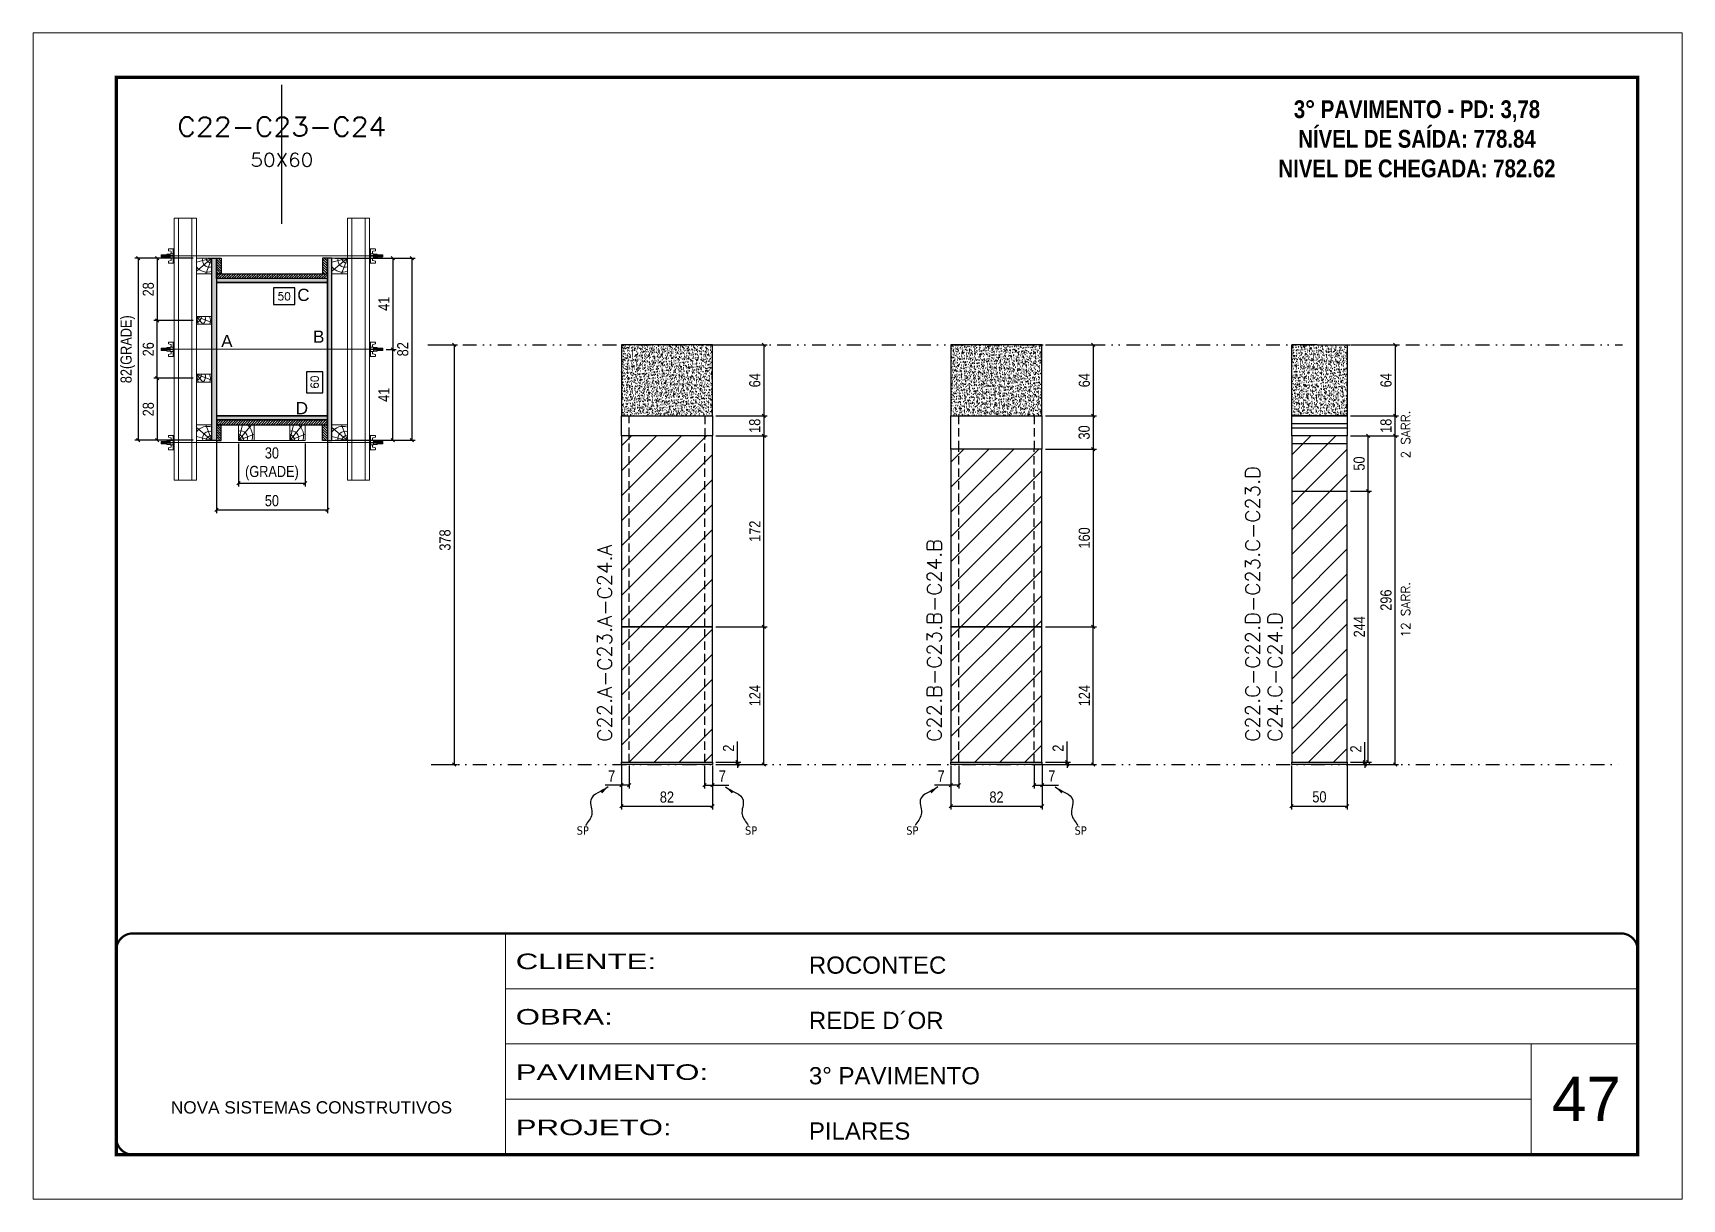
# Model space of a CAD drawing. Extents: x 2949 to 9203, y -16089 to 12527.
# Drawn here: x 6133 to 7618, y -1158 to -108 of the extents above; entities that cross this region are included whole.
import ezdxf
from ezdxf.enums import TextEntityAlignment as Align

# ---------------------------------------------------------------- set-up
doc = ezdxf.new("R2010")
doc.units = 0
for name, pattern in [('CONTINUO', [0]), ('DASHED', [0.75, 0.5, -0.25]), ('DIVIDE2', [0.625, 0.25, -0.125, 0, -0.125, 0, -0.125]), ('HIDDEN', [0.375, 0.25, -0.125])]:
    doc.linetypes.add(name, pattern=pattern)
for name, color, linetype, lineweight in [('CARIMBO', 255, 'Continuous', 9), ('Folhas', 255, 'Continuous', 9), ('Hachura', 251, 'Continuous', 9), ('Madeira', 126, 'Continuous', 18), ('Perfil Metálico', 224, 'Continuous', 18), ('SARRAFO DE PRESSAO', 251, 'DASHED', 9), ('Texto Seção', 7, 'Continuous', 15)]:
    doc.layers.add(name, color=color, linetype=linetype, lineweight=lineweight)
for name, color, linetype in [('CHAPA', 1, 'Continuous'), ('COTA', 241, 'Continuous'), ('cotas', 4, 'Continuous'), ('MEIO_PONT', 93, 'Continuous'), ('NOMENCLATURA', 7, 'Continuous'), ('Nível', 160, 'Continuous'), ('Painéis', 200, 'Continuous'), ('SARR_2.2x7', 40, 'Continuous'), ('SARRAFO', 251, 'Continuous'), ('Sarrafo de Pressão', 42, 'HIDDEN'), ('texto', 7, 'Continuous'), ('Texto de Titulo', 7, 'Continuous'), ('Texto Qtd Sarr', 242, 'Continuous'), ('TEXTO_GERAL', 7, 'Continuous')]:
    doc.layers.add(name, color=color, linetype=linetype)
doc.styles.add('ARIAL', font='arial.ttf')
doc.styles.add('COTA TECNICA', font='techl___.ttf', dxfattribs={"height": 10})
doc.styles.add('COTA TECNICA 2X', font='techl___.ttf', dxfattribs={"height": 10})
doc.styles.add('COTA TECNICA-50', font='techl___.ttf', dxfattribs={"height": 10})
doc.styles.add('REGUA-120', font='ROMANS.shx', dxfattribs={"height": 15})
doc.styles.add('ROMANC', font='techb___.ttf', dxfattribs={"height": 2.5})
doc.styles.add('ROMANS', font='romans.shx')
doc.styles.get("Standard").update_dxf_attribs({"font": 'arial.ttf'})
doc.styles.add('Tecnologia', font='')
doc.styles.get('Tecnologia').set_extended_font_data('Forgotten Futurist')
doc.dimstyles.new('COTA PAINEL-50', dxfattribs={"dimtxt": 10, "dimasz": 3, "dimexe": 3, "dimexo": 3, "dimgap": 3, "dimtad": 1, "dimdec": 1, "dimzin": 12, "dimdsep": 46, "dimtxsty": 'COTA TECNICA-50', "dimblk1": 'OBLIQUE', "dimblk2": 'OBLIQUE', "dimsah": 1, "dimcen": 0.9, "dimclrd": 4, "dimclre": 4, "dimclrt": 240, "dimadec": 1, "dimazin": 3, "dimtfac": 1, "dimtdec": 1, "dimtmove": 0, "dimatfit": 3, "dimfxl": 1, "dimtolj": 1, "dimtzin": 12, "dimarcsym": 0})
doc.dimstyles.new('PAINEL', dxfattribs={"dimtxt": 10, "dimasz": 3, "dimexe": 3, "dimexo": 3, "dimgap": 3, "dimtad": 1, "dimdec": 1, "dimzin": 12, "dimdsep": 46, "dimtxsty": 'COTA TECNICA', "dimblk1": 'OBLIQUE', "dimblk2": 'OBLIQUE', "dimsah": 1, "dimcen": 0.9, "dimclrd": 4, "dimclre": 4, "dimclrt": 240, "dimadec": 1, "dimazin": 3, "dimtfac": 1, "dimtdec": 1, "dimtmove": 0, "dimatfit": 3, "dimfxl": 1, "dimtolj": 1, "dimtzin": 12, "dimarcsym": 0})
doc.dimstyles.new('SECAO PILAR', dxfattribs={"dimtxt": 10, "dimasz": 3, "dimexe": 3, "dimexo": 3, "dimgap": 3, "dimtad": 1, "dimdec": 1, "dimlfac": 0.5, "dimzin": 12, "dimdsep": 46, "dimtxsty": 'COTA TECNICA 2X', "dimblk1": 'OBLIQUE', "dimblk2": 'OBLIQUE', "dimsah": 1, "dimcen": 0.9, "dimclrd": 256, "dimclre": 256, "dimclrt": 256, "dimadec": 1, "dimazin": 3, "dimtfac": 1, "dimtdec": 1, "dimtmove": 0, "dimatfit": 3, "dimfxl": 1, "dimtolj": 1, "dimtzin": 12, "dimarcsym": 0})
doc.dimstyles.new('SECÇÃO 2', dxfattribs={"dimtxt": 7, "dimasz": 6, "dimexe": 0.18, "dimexo": 2, "dimgap": -4, "dimtad": 3, "dimdec": 1, "dimlfac": 0.5, "dimzin": 12, "dimdsep": 46, "dimtxsty": 'ROMANS', "dimblk": 'ARCHTICK', "dimcen": 0.09, "dimse1": 1, "dimse2": 1, "dimsd1": 1, "dimsd2": 1, "dimclrd": 180, "dimclre": 5, "dimclrt": 1, "dimadec": 0, "dimazin": 3, "dimtfac": 1, "dimtdec": 1, "dimtofl": 0, "dimtmove": 0, "dimatfit": 3, "dimldrblk": 'ARCHTICK', "dimfxl": 1, "dimtolj": 1, "dimtzin": 0, "dimarcsym": 0})
doc.dimstyles.get("Standard").update_dxf_attribs({"dimtxt": 0.18, "dimasz": 0.18, "dimexe": 0.18, "dimexo": 0.0625, "dimgap": 0.09, "dimtad": 0, "dimtih": 1, "dimtoh": 1, "dimdec": 4, "dimzin": 0, "dimdsep": 46, "dimtxsty": 'Standard', "dimcen": 0.09, "dimadec": 0, "dimazin": 0, "dimtfac": 1, "dimtdec": 4, "dimtofl": 0, "dimtmove": 0, "dimatfit": 3, "dimfxl": 1, "dimtolj": 1, "dimtzin": 0, "dimarcsym": 0})
pattern_1 = [(45, (3111.566, 3445.725), (-11.22532, 11.22532), [])]
pattern_2 = [(45, (3049.73, 3445.725), (-11.22532, 11.22532), [])]
pattern_3 = [(45, (3175.934, 3445.725), (-11.22532, 11.22532), [])]

msp = doc.modelspace()

# ---------------------------------------------------------------- texts
at = {"layer": 'CARIMBO', "style": 'ARIAL'}
msp.add_text('47', height=40, dxfattribs=at).set_placement((7500.39, -1087.45))
at = {"layer": 'NOMENCLATURA', "color": 2, "insert": (7378.86, -141.53), "char_height": 16, "attachment_point": 2, "style": 'ROMANC'}
msp.add_mtext_dynamic_manual_height_columns('\\P3° PAVIMENTO - PD: 3,78\\PNÍVEL DE SAÍDA: 778.84\\PNIVEL DE CHEGADA: 782.62', width=300.2766, gutter_width=1, heights=[0], dxfattribs=at)
at = {"layer": 'texto', "color": 0, "char_height": 7.5, "attachment_point": 5}
for insert in [(6627.64, -825.8), (6779.2, -825.8), (6924.4, -825.8), (7075.96, -825.8)]:
    msp.add_mtext('{\\fTahoma|b0|i0|c0|p34;\\C4;SP}', dxfattribs=dict(at, insert=insert))
at = {"layer": 'Texto Seção', "linetype": 'Continuous', "style": 'ROMANS'}
for s, p in [('2 SARR.', (7372.62, -490.73)), ('12 SARR.', (7372.62, -651.96))]:
    msp.add_text(s, height=8, rotation=90, dxfattribs=at).set_placement(p)
at = {"layer": 'Texto Seção', "char_height": 13, "width": 285.3299, "attachment_point": 7, "rotation": 90, "style": 'REGUA-120'}
for s, insert in [('C22.C-C22.D-C23.C-C23.D', (7237.49, -745.84)), ('C22.A-C23.A-C24.A', (6653.87, -745.84)), ('C22.B-C23.B-C24.B', (6950.63, -745.84)), ('C24.C-C24.D', (7257.49, -745.84))]:
    msp.add_mtext(s, dxfattribs=dict(at, insert=insert))
at = {"layer": 'TEXTO_GERAL', "style": 'ARIAL'}
for s, p in [('C', (6376.1, -343.42)), ('A', (6307.15, -384.97)), ('B', (6389.86, -381.05)), ('D', (6374.7, -445.41))]:
    msp.add_text(s, height=11, dxfattribs=at).set_placement(p, align=Align.MIDDLE_CENTER)

# ---------------------------------------------------------------- blocks, each defined once
blk = doc.blocks.new('9999999999')
at = {"color": 30, "linetype": 'CONTINUO'}
for p, q in [((98564.6, 34230.2), (98564.6, 34429.4)), ((98564.6, 34379.6), (99584, 34379.6)), ((98564.6, 34329.8), (99488, 34329.8)), ((99584, 34329.8), (99488, 34329.8)), ((99488, 34329.8), (99488, 34230.2)), ((98564.6, 34280), (99488, 34280))]:
    blk.add_line(p, q, dxfattribs=at)
at = {"color": 30, "linetype": 'CONTINUO', "const_width": 2}
blk.add_lwpolyline([(99584, 34230.2), (99584, 34414.4, 0.414214), (99569, 34429.4), (98229, 34429.4, 0.414214), (98214, 34414.4), (98214, 34245.2, 0.414214), (98229, 34230.2), (99584, 34230.2)], format="xyb", dxfattribs=at)
at = {"layer": 'Folhas'}
blk.add_lwpolyline([(98139, 34190.2), (99624, 34190.2), (99624, 35240.2), (98139, 35240.2)], close=True, dxfattribs=at)
at = {"layer": 'Folhas', "color": 30, "const_width": 3}
blk.add_lwpolyline([(98214, 34230.2), (99584, 34230.2), (99584, 35200.2), (98214, 35200.2)], close=True, dxfattribs=at)
at = {"color": 7, "linetype": 'Continuous', "ltscale": 5, "style": 'ARIAL'}
for s, height, p in [('ROCONTEC', 15.48, (98837.7, 34393.1)), ('REDE D´OR', 15.48, (98837.7, 34343.3)), ('3° PAVIMENTO', 15.483, (98837.7, 34293.5)), ('NOVA SISTEMAS CONSTRUTIVOS', 11.059, (98263.2, 34267.2)), ('PILARES', 15.48, (98837.7, 34243.7))]:
    blk.add_text(s, height=height, dxfattribs=at).set_placement(p)
at = {"layer": 'Folhas', "color": 7, "style": 'Tecnologia', "width": 1.5}
for s, p in [('CLIENTE:', (98573.7, 34397.2)), ('OBRA:', (98573.7, 34347.3)), ('PAVIMENTO:', (98573.7, 34297.5)), ('PROJETO:', (98573.7, 34247.7))]:
    blk.add_text(s, height=14, dxfattribs=at).set_placement(p)
blk = doc.blocks.new('*D2801')
at = {"layer": 'COTA', "color": 180, "lineweight": -2, "transparency": 16777216}
for p, q in [((6393.7, -412.6), (6378.7, -412.6)), ((6378.7, -412.6), (6378.7, -431.6)), ((6393.7, -431.6), (6393.7, -412.6)), ((6378.7, -431.6), (6393.7, -431.6))]:
    blk.add_line(p, q, dxfattribs=at)
at = {"layer": 'Defpoints', "color": 0, "transparency": 16777216}
for p in [(6297.7, -332.4), (6297.7, -452.4), (6397.7, -452.4)]:
    blk.add_point(p, dxfattribs=at)
at = {"layer": 'COTA', "color": 1, "transparency": 16777216, "insert": (6386.2, -422.1), "char_height": 7, "attachment_point": 5, "rotation": 90, "style": 'ROMANS'}
blk.add_mtext('\\A1;60', dxfattribs=at)
blk = doc.blocks.new('_ArchTick')
at = {"color": 0, "linetype": 'ByBlock', "const_width": 0.15}
blk.add_lwpolyline([(-0.5, -0.5), (0.5, 0.5)], dxfattribs=at)
blk = doc.blocks.new('_Oblique')
at = {"color": 0, "linetype": 'ByBlock', "lineweight": -2}
blk.add_line((-0.5, -0.5), (0.5, 0.5), dxfattribs=at)
blk = doc.blocks.new('*D2802')
at = {"layer": 'COTA', "lineweight": -2, "transparency": 16777216}
for p, q in [((6404.7, -310.4), (6476.7, -310.4)), ((6473.7, -310.4), (6473.7, -474.4)), ((6404.7, -474.4), (6476.7, -474.4))]:
    blk.add_line(p, q, dxfattribs=at)
at = {"layer": 'Defpoints', "color": 0, "transparency": 16777216}
for p in [(6401.7, -310.4), (6401.7, -474.4), (6473.7, -474.4)]:
    blk.add_point(p, dxfattribs=at)
at = {"layer": 'COTA', "lineweight": -2, "transparency": 16777216, "xscale": 3, "yscale": 3, "zscale": 3}
for p, rotation in [((6473.7, -310.4), 90), ((6473.7, -474.4), 270)]:
    blk.add_blockref('_Oblique', p, dxfattribs=dict(at, rotation=rotation))
at = {"layer": 'COTA', "transparency": 16777216, "insert": (6465.6, -392.4), "char_height": 10, "attachment_point": 5, "rotation": 90, "style": 'COTA TECNICA 2X'}
blk.add_mtext('\\A1;82', dxfattribs=at)
blk = doc.blocks.new('*D2803')
at = {"layer": 'COTA', "lineweight": -2, "transparency": 16777216}
for p, q in [((6438.7, -310.4), (6459.6, -310.4)), ((6456.6, -310.4), (6456.6, -392.5)), ((6450.5, -392.5), (6459.6, -392.5))]:
    blk.add_line(p, q, dxfattribs=at)
at = {"layer": 'Defpoints', "color": 0, "transparency": 16777216}
for p in [(6435.7, -310.4), (6447.5, -392.5), (6456.6, -392.5)]:
    blk.add_point(p, dxfattribs=at)
at = {"layer": 'COTA', "lineweight": -2, "transparency": 16777216, "xscale": 3, "yscale": 3, "zscale": 3}
for p, rotation in [((6456.6, -310.4), 90), ((6456.6, -392.5), 270)]:
    blk.add_blockref('_Oblique', p, dxfattribs=dict(at, rotation=rotation))
at = {"layer": 'COTA', "transparency": 16777216, "insert": (6448.5, -351.4), "char_height": 10, "attachment_point": 5, "rotation": 90, "style": 'COTA TECNICA 2X'}
blk.add_mtext('\\A1;41', dxfattribs=at)
blk = doc.blocks.new('*D2804')
at = {"layer": 'COTA', "lineweight": -2, "transparency": 16777216}
for p, q in [((6450.5, -392.5), (6459.6, -392.5)), ((6456.6, -474.4), (6456.6, -392.5)), ((6438.7, -474.4), (6459.6, -474.4))]:
    blk.add_line(p, q, dxfattribs=at)
at = {"layer": 'Defpoints', "color": 0, "transparency": 16777216}
for p in [(6447.5, -392.5), (6456.6, -392.5), (6435.7, -474.4)]:
    blk.add_point(p, dxfattribs=at)
at = {"layer": 'COTA', "lineweight": -2, "transparency": 16777216, "xscale": 3, "yscale": 3, "zscale": 3}
for p, rotation in [((6456.6, -392.5), 90), ((6456.6, -474.4), 270)]:
    blk.add_blockref('_Oblique', p, dxfattribs=dict(at, rotation=rotation))
at = {"layer": 'COTA', "transparency": 16777216, "insert": (6448.5, -433.4), "char_height": 10, "attachment_point": 5, "rotation": 90, "style": 'COTA TECNICA 2X'}
blk.add_mtext('\\A1;41', dxfattribs=at)
blk = doc.blocks.new('*D2805')
at = {"layer": 'COTA', "color": 180, "lineweight": -2, "transparency": 16777216}
for p, q in [((6368.3, -337.2), (6349, -337.2)), ((6349, -337.2), (6349, -352.2)), ((6368.3, -352.2), (6368.3, -337.2)), ((6349, -352.2), (6368.3, -352.2))]:
    blk.add_line(p, q, dxfattribs=at)
at = {"layer": 'Defpoints', "color": 0, "transparency": 16777216}
for p in [(6297.7, -332.4), (6397.7, -332.4), (6397.7, -356.2)]:
    blk.add_point(p, dxfattribs=at)
at = {"layer": 'COTA', "color": 1, "transparency": 16777216, "insert": (6358.6, -344.7), "char_height": 7, "attachment_point": 5, "style": 'ROMANS'}
blk.add_mtext('\\A1;50', dxfattribs=at)
blk = doc.blocks.new('titulo1')
at = {"layer": 'Defpoints', "color": 252, "linetype": 'HIDDEN', "ltscale": 2}
blk.add_line((0, 0), (0, 125), dxfattribs=at)
at = {"layer": 'Defpoints', "style": 'ROMANS', "oblique": 15}
blk.add_attdef('FOLHA', text='', height=10, dxfattribs=at).set_placement((0, 15.6), align=Align.MIDDLE_CENTER)
at = {"layer": 'Texto Qtd Sarr', "color": 3, "style": 'ROMANS', "oblique": 15}
for tag, height, p in [('TITULO', 17, (0, 71.4)), ('SEÇÃO', 12, (0, 41.5))]:
    blk.add_attdef(tag, text='', height=height, dxfattribs=at).set_placement(p, align=Align.MIDDLE_CENTER)
blk = doc.blocks.new('PONTALETE')
at = {"layer": 'Madeira'}
for q in [(2.71, 7), (7, 5.76), (7, 1.74)]:
    blk.add_line((0, 0), q, dxfattribs=at)
blk.add_lwpolyline([(0, 0), (7, 0), (7, 7), (0, 7)], close=True, dxfattribs=at)
for centre, radius, start, end in [((2.04, 0.06), 6.23, 37.28179, 109.09128), ((1.09, 0.9), 3.19, 343.60304, 109.98471), ((-0.21, -0.78), 3.09, 14.63219, 86.0383)]:
    blk.add_arc(centre, radius, start, end, dxfattribs=at)
blk = doc.blocks.new('*D2806')
at = {"layer": 'COTA', "lineweight": -2, "transparency": 16777216}
for p, q in [((6276.7, -310.4), (6224.2, -310.4)), ((6227.2, -310.4), (6227.2, -474.4)), ((6276.7, -474.4), (6224.2, -474.4))]:
    blk.add_line(p, q, dxfattribs=at)
at = {"layer": 'Defpoints', "color": 0, "transparency": 16777216}
for p in [(6279.7, -310.4), (6227.2, -474.4), (6279.7, -474.4)]:
    blk.add_point(p, dxfattribs=at)
at = {"layer": 'COTA', "lineweight": -2, "transparency": 16777216, "xscale": 3, "yscale": 3, "zscale": 3}
for p, rotation in [((6227.2, -310.4), 90), ((6227.2, -474.4), 270)]:
    blk.add_blockref('_Oblique', p, dxfattribs=dict(at, rotation=rotation))
at = {"layer": 'COTA', "transparency": 16777216, "insert": (6217.9, -392.4), "char_height": 10, "attachment_point": 5, "rotation": 90, "style": 'COTA TECNICA 2X'}
blk.add_mtext('\\A1;82(GRADE)', dxfattribs=at)
blk = doc.blocks.new('*D2807')
at = {"layer": 'COTA', "lineweight": -2, "transparency": 16777216}
for p, q in [((6276.7, -418.4), (6241.5, -418.4)), ((6244.5, -418.4), (6244.5, -474.4)), ((6276.7, -474.4), (6241.5, -474.4))]:
    blk.add_line(p, q, dxfattribs=at)
at = {"layer": 'Defpoints', "color": 0, "transparency": 16777216}
for p in [(6279.7, -418.4), (6244.5, -474.4), (6279.7, -474.4)]:
    blk.add_point(p, dxfattribs=at)
at = {"layer": 'COTA', "lineweight": -2, "transparency": 16777216, "xscale": 3, "yscale": 3, "zscale": 3}
for p, rotation in [((6244.5, -418.4), 90), ((6244.5, -474.4), 270)]:
    blk.add_blockref('_Oblique', p, dxfattribs=dict(at, rotation=rotation))
at = {"layer": 'COTA', "transparency": 16777216, "insert": (6236.4, -446.4), "char_height": 10, "attachment_point": 5, "rotation": 90, "style": 'COTA TECNICA 2X'}
blk.add_mtext('\\A1;28', dxfattribs=at)
blk = doc.blocks.new('MEIO PONTALETE')
at = {"layer": 'Madeira'}
for q in [(2.71, 7), (3.5, 2.88), (3.5, 0.87)]:
    blk.add_line((0, 0), q, dxfattribs=at)
blk.add_lwpolyline([(0, 0), (3.5, 0), (3.5, 7), (0, 7)], close=True, dxfattribs=at)
for centre, radius, start, end in [((2.04, 0.06), 6.23, 76.44987, 109.09128), ((1.09, 0.9), 3.19, 40.90626, 109.98471), ((-0.21, -0.78), 3.09, 14.63219, 86.0383)]:
    blk.add_arc(centre, radius, start, end, dxfattribs=at)
blk = doc.blocks.new('C')
at = {"layer": 'Hachura', "color": 0}
for p, q in [((0, 3.22), (0, -3.22)), ((0.45, 3.22), (0, 3.22)), ((0.46, 3.16), (0, 3.16)), ((0.46, 3.05), (0, 3.05)), ((0.46, 2.88), (0, 2.88)), ((0, 2.75), (0, -1.16)), ((0.46, 2.65), (0, 2.65)), ((0.46, 2.23), (0, 2.23)), ((0.46, 1.51), (0, 1.51)), ((0.39, 0.49), (0.17, 0.49)), ((0.45, -3.23), (0.45, 3.22)), ((0.45, 3.22), (2.58, 3.22)), ((1.74, 0.97), (0.45, 0.97)), ((1.45, 0.1), (0.45, 0.1)), ((1.35, 1.94), (1.35, 0.96)), ((2.58, 2.39), (1.47, 2.09)), ((1.74, -0.97), (1.74, 0.97)), ((1.74, 0.97), (1.74, 0.84)), ((1.74, 0.97), (1.74, 0.84)), ((1.74, 0.84), (3.35, 0.84)), ((3.35, 0.45), (1.74, 0.45)), ((2.58, 3.22), (2.58, 2.39)), ((3.32, 0.84), (3.32, -0.84)), ((3.35, 0.84), (3.35, -0.84)), ((3.68, 0.45), (3.35, 0.45)), ((3.84, -0.52), (3.35, 0.45)), ((3.35, 0.06), (3.67, -0.57)), ((3.68, 0.45), (4.16, -0.52)), ((3.72, 0.5), (4.25, -0.57)), ((4.37, -0.55), (3.83, 0.53)), ((4.15, 0.45), (3.93, 0.45)), ((4.42, -0.52), (3.93, 0.45)), ((4.15, 0.45), (4.26, 0.45)), ((4.26, 0.45), (4.74, -0.52)), ((4.3, 0.5), (4.83, -0.57)), ((4.95, -0.55), (4.41, 0.53)), ((4.51, 0.45), (4.84, 0.45)), ((5, -0.52), (4.51, 0.45)), ((4.84, 0.45), (5.32, -0.52)), ((4.88, 0.5), (5.41, -0.57)), ((5.53, -0.55), (4.99, 0.53)), ((5.58, -0.52), (5.09, 0.45)), ((5.42, 0.45), (5.09, 0.45)), ((5.58, -0.52), (5.09, 0.45)), ((5.42, 0.45), (5.74, -0.19)), ((5.46, 0.5), (5.74, -0.07)), ((5.74, 0.19), (5.57, 0.53)), ((5.74, 0.32), (5.68, 0.45)), ((5.68, 0.45), (5.74, 0.45)), ((5.74, 0.45), (5.9, 0.29)), ((5.74, 0.45), (5.74, -0.52)), ((5.9, -0.36), (5.9, 0.29)), ((0.45, 0), (0, 0)), ((0.46, -1.52), (0, -1.52)), ((0.46, -2.23), (0, -2.23)), ((0.46, -2.65), (0, -2.65)), ((0.46, -2.88), (0, -2.88)), ((0.46, -3.05), (0, -3.05)), ((0.46, -3.16), (0, -3.16)), ((0, -3.22), (2.57, -3.22)), ((0.08, -0.48), (0.29, -0.48)), ((0.29, -0.48), (0.4, -0.48)), ((0.45, 0), (0.45, -0.97)), ((0.45, -0.16), (1.45, -0.16)), ((0.45, -0.65), (0.45, -0.32)), ((0.45, -3.23), (0.45, -0.65)), ((0.45, -0.97), (1.74, -0.97)), ((1.35, -1.94), (1.35, -0.97)), ((2.58, -2.39), (1.47, -2.1)), ((3.35, -0.32), (1.74, -0.32)), ((3.35, -0.84), (1.74, -0.84)), ((2.58, -3.23), (2.58, -2.39)), ((3.35, -0.07), (3.58, -0.52)), ((3.35, -0.52), (3.58, -0.52)), ((3.84, -0.52), (4.16, -0.52)), ((4.42, -0.52), (4.74, -0.52)), ((4.63, -0.52), (4.74, -0.52)), ((5, -0.52), (5.32, -0.52)), ((5.58, -0.52), (5.74, -0.52)), ((5.74, -0.52), (5.9, -0.36)), ((5.74, -0.52), (5.74, -0.52))]:
    blk.add_line(p, q, dxfattribs=at)
for centre, radius, start, end in [((1.52, 1.94), 0.161, 104.74356, 180), ((1.44, -0.03), 0.129, 272.69497, 87.30503), ((3.81, 0.39), 0.143, 25.56881, 154.43119), ((4.39, 0.39), 0.143, 25.56881, 154.43119), ((4.97, 0.39), 0.143, 25.56881, 154.43119), ((5.55, 0.39), 0.143, 25.56881, 154.43119), ((0.17, -0.37), 0.174, 221.74404, 317.85924), ((1.52, -1.94), 0.161, 180, 255.25644), ((3.71, -0.4), 0.174, 222.14076, 318.25596), ((4.29, -0.4), 0.174, 222.14076, 318.25596), ((4.87, -0.4), 0.174, 222.14076, 318.25596), ((5.45, -0.4), 0.174, 222.14076, 318.25596), ((5.61, -0.4), 0.174, 317.85924, 318.25596)]:
    blk.add_arc(centre, radius, start, end, dxfattribs=at)
blk = doc.blocks.new('*D2782')
at = {"layer": 'COTA', "lineweight": -2, "transparency": 16777216}
for p, q in [((6276.7, -310.4), (6241.5, -310.4)), ((6244.5, -310.4), (6244.5, -366.4)), ((6276.7, -366.4), (6241.5, -366.4))]:
    blk.add_line(p, q, dxfattribs=at)
at = {"layer": 'Defpoints', "color": 0, "transparency": 16777216}
for p in [(6279.7, -310.4), (6244.5, -366.4), (6279.7, -366.4)]:
    blk.add_point(p, dxfattribs=at)
at = {"layer": 'COTA', "lineweight": -2, "transparency": 16777216, "xscale": 3, "yscale": 3, "zscale": 3}
for p, rotation in [((6244.5, -310.4), 90), ((6244.5, -366.4), 270)]:
    blk.add_blockref('_Oblique', p, dxfattribs=dict(at, rotation=rotation))
at = {"layer": 'COTA', "transparency": 16777216, "insert": (6236.4, -338.4), "char_height": 10, "attachment_point": 5, "rotation": 90, "style": 'COTA TECNICA 2X'}
blk.add_mtext('\\A1;28', dxfattribs=at)
blk = doc.blocks.new('*D2808')
at = {"layer": 'cotas', "color": 4, "linetype": 'ByBlock', "lineweight": -2, "transparency": 16777216}
for p, q in [((6491.1, -388.3), (6514.8, -388.3)), ((6511.8, -388.3), (6511.8, -766.3)), ((6491.1, -766.3), (6514.8, -766.3))]:
    blk.add_line(p, q, dxfattribs=at)
at = {"layer": 'Defpoints', "color": 0, "linetype": 'ByBlock', "transparency": 16777216}
for p in [(6488.1, -388.3), (6488.1, -766.3), (6511.8, -766.3)]:
    blk.add_point(p, dxfattribs=at)
at = {"layer": 'cotas', "color": 4, "linetype": 'ByBlock', "lineweight": -2, "transparency": 16777216, "xscale": 3, "yscale": 3, "zscale": 3}
for p, rotation in [((6511.8, -388.3), 90), ((6511.8, -766.3), 270)]:
    blk.add_blockref('_Oblique', p, dxfattribs=dict(at, rotation=rotation))
at = {"layer": 'cotas', "color": 240, "linetype": 'ByBlock', "transparency": 16777216, "insert": (6503.6, -564.2), "char_height": 10, "attachment_point": 5, "rotation": 90, "style": 'COTA TECNICA'}
blk.add_mtext('\\A1;378', dxfattribs=at)
blk = doc.blocks.new('*D2783')
at = {"layer": 'COTA', "color": 4, "lineweight": -2, "transparency": 16777216}
for p, q in [((6662.4, -767.3), (6662.4, -806.8)), ((6744.4, -767.3), (6744.4, -806.8)), ((6662.4, -803.8), (6744.4, -803.8))]:
    blk.add_line(p, q, dxfattribs=at)
at = {"layer": 'Defpoints', "color": 0, "transparency": 16777216}
for p in [(6662.4, -764.3), (6744.4, -764.3), (6744.4, -803.8)]:
    blk.add_point(p, dxfattribs=at)
at = {"layer": 'COTA', "color": 4, "lineweight": -2, "transparency": 16777216, "xscale": 3, "yscale": 3, "zscale": 3, "rotation": 180}
blk.add_blockref('_Oblique', (6662.4, -803.8), dxfattribs=at)
at = {"layer": 'COTA', "color": 4, "lineweight": -2, "transparency": 16777216, "xscale": 3, "yscale": 3, "zscale": 3}
blk.add_blockref('_Oblique', (6744.4, -803.8), dxfattribs=at)
at = {"layer": 'COTA', "color": 240, "transparency": 16777216, "insert": (6703.4, -795.7), "char_height": 10, "attachment_point": 5, "style": 'COTA TECNICA'}
blk.add_mtext('\\A1;82', dxfattribs=at)
blk = doc.blocks.new('*D2784')
at = {"layer": 'COTA', "color": 4, "lineweight": -2, "transparency": 16777216}
for p, q in [((6747.4, -642.3), (6793.7, -642.3)), ((6790.7, -766.3), (6790.7, -642.3)), ((6747.4, -766.3), (6793.7, -766.3))]:
    blk.add_line(p, q, dxfattribs=at)
at = {"layer": 'Defpoints', "color": 0, "transparency": 16777216}
for p in [(6744.4, -642.3), (6790.7, -642.3), (6744.4, -766.3)]:
    blk.add_point(p, dxfattribs=at)
at = {"layer": 'COTA', "color": 4, "lineweight": -2, "transparency": 16777216, "xscale": 3, "yscale": 3, "zscale": 3}
for p, rotation in [((6790.7, -642.3), 90), ((6790.7, -766.3), 270)]:
    blk.add_blockref('_Oblique', p, dxfattribs=dict(at, rotation=rotation))
at = {"layer": 'COTA', "color": 240, "transparency": 16777216, "insert": (6782.6, -704.3), "char_height": 10, "attachment_point": 5, "rotation": 90, "style": 'COTA TECNICA-50'}
blk.add_mtext('\\A1;124', dxfattribs=at)
blk = doc.blocks.new('*D2785')
at = {"layer": 'COTA', "color": 4, "lineweight": -2, "transparency": 16777216}
for p, q in [((6766.9, -764.3), (6766.9, -745.5)), ((6747.4, -764.3), (6769.9, -764.3)), ((6747.4, -766.3), (6769.9, -766.3)), ((6766.9, -766.3), (6766.9, -764.3)), ((6766.9, -766.3), (6766.9, -769.3))]:
    blk.add_line(p, q, dxfattribs=at)
at = {"layer": 'Defpoints', "color": 0, "transparency": 16777216}
for p in [(6744.4, -764.3), (6744.4, -766.3), (6766.9, -766.3)]:
    blk.add_point(p, dxfattribs=at)
at = {"layer": 'COTA', "color": 4, "lineweight": -2, "transparency": 16777216, "xscale": 3, "yscale": 3, "zscale": 3}
for p, rotation in [((6766.9, -764.3), 270), ((6766.9, -766.3), 90)]:
    blk.add_blockref('_Oblique', p, dxfattribs=dict(at, rotation=rotation))
at = {"layer": 'COTA', "color": 240, "transparency": 16777216, "insert": (6758.9, -751.6), "char_height": 10, "attachment_point": 5, "rotation": 90, "style": 'COTA TECNICA-50'}
blk.add_mtext('\\A1;2', dxfattribs=at)
blk = doc.blocks.new('*D2786')
at = {"layer": 'COTA', "color": 4, "linetype": 'ByBlock', "lineweight": -2, "transparency": 16777216}
for p, q in [((6747.4, -470.3), (6793.7, -470.3)), ((6790.7, -642.3), (6790.7, -470.3)), ((6747.4, -642.3), (6793.7, -642.3))]:
    blk.add_line(p, q, dxfattribs=at)
at = {"layer": 'Defpoints', "color": 0, "linetype": 'ByBlock', "transparency": 16777216}
for p in [(6744.4, -470.3), (6790.7, -470.3), (6744.4, -642.3)]:
    blk.add_point(p, dxfattribs=at)
at = {"layer": 'COTA', "color": 4, "linetype": 'ByBlock', "lineweight": -2, "transparency": 16777216, "xscale": 3, "yscale": 3, "zscale": 3}
for p, rotation in [((6790.7, -470.3), 90), ((6790.7, -642.3), 270)]:
    blk.add_blockref('_Oblique', p, dxfattribs=dict(at, rotation=rotation))
at = {"layer": 'COTA', "color": 240, "linetype": 'ByBlock', "transparency": 16777216, "insert": (6782.6, -556.3), "char_height": 10, "attachment_point": 5, "rotation": 90, "style": 'COTA TECNICA'}
blk.add_mtext('\\A1;172', dxfattribs=at)
blk = doc.blocks.new('*D2787')
at = {"layer": 'COTA', "color": 4, "linetype": 'ByBlock', "lineweight": -2, "transparency": 16777216}
for p, q in [((6747.4, -388.3), (6793.7, -388.3)), ((6790.7, -388.3), (6790.7, -452.3)), ((6747.4, -452.3), (6793.7, -452.3))]:
    blk.add_line(p, q, dxfattribs=at)
at = {"layer": 'Defpoints', "color": 0, "linetype": 'ByBlock', "transparency": 16777216}
for p in [(6744.4, -388.3), (6744.4, -452.3), (6790.7, -452.3)]:
    blk.add_point(p, dxfattribs=at)
at = {"layer": 'COTA', "color": 4, "linetype": 'ByBlock', "lineweight": -2, "transparency": 16777216, "xscale": 3, "yscale": 3, "zscale": 3}
for p, rotation in [((6790.7, -388.3), 90), ((6790.7, -452.3), 270)]:
    blk.add_blockref('_Oblique', p, dxfattribs=dict(at, rotation=rotation))
at = {"layer": 'COTA', "color": 240, "linetype": 'ByBlock', "transparency": 16777216, "insert": (6782.6, -420.3), "char_height": 10, "attachment_point": 5, "rotation": 90, "style": 'COTA TECNICA'}
blk.add_mtext('\\A1;64', dxfattribs=at)
blk = doc.blocks.new('*D2788')
at = {"layer": 'COTA', "color": 4, "lineweight": -2, "transparency": 16777216}
for p, q in [((6959.2, -767.3), (6959.2, -806.8)), ((7041.2, -767.3), (7041.2, -806.8)), ((6959.2, -803.8), (7041.2, -803.8))]:
    blk.add_line(p, q, dxfattribs=at)
at = {"layer": 'Defpoints', "color": 0, "transparency": 16777216}
for p in [(6959.2, -764.3), (7041.2, -764.3), (7041.2, -803.8)]:
    blk.add_point(p, dxfattribs=at)
at = {"layer": 'COTA', "color": 4, "lineweight": -2, "transparency": 16777216, "xscale": 3, "yscale": 3, "zscale": 3, "rotation": 180}
blk.add_blockref('_Oblique', (6959.2, -803.8), dxfattribs=at)
at = {"layer": 'COTA', "color": 4, "lineweight": -2, "transparency": 16777216, "xscale": 3, "yscale": 3, "zscale": 3}
blk.add_blockref('_Oblique', (7041.2, -803.8), dxfattribs=at)
at = {"layer": 'COTA', "color": 240, "transparency": 16777216, "insert": (7000.2, -795.7), "char_height": 10, "attachment_point": 5, "style": 'COTA TECNICA'}
blk.add_mtext('\\A1;82', dxfattribs=at)
blk = doc.blocks.new('*D2789')
at = {"layer": 'COTA', "color": 4, "lineweight": -2, "transparency": 16777216}
for p, q in [((7044.2, -642.3), (7090.4, -642.3)), ((7087.4, -766.3), (7087.4, -642.3)), ((7044.2, -766.3), (7090.4, -766.3))]:
    blk.add_line(p, q, dxfattribs=at)
at = {"layer": 'Defpoints', "color": 0, "transparency": 16777216}
for p in [(7041.2, -642.3), (7087.4, -642.3), (7041.2, -766.3)]:
    blk.add_point(p, dxfattribs=at)
at = {"layer": 'COTA', "color": 4, "lineweight": -2, "transparency": 16777216, "xscale": 3, "yscale": 3, "zscale": 3}
for p, rotation in [((7087.4, -642.3), 90), ((7087.4, -766.3), 270)]:
    blk.add_blockref('_Oblique', p, dxfattribs=dict(at, rotation=rotation))
at = {"layer": 'COTA', "color": 240, "transparency": 16777216, "insert": (7079.3, -704.3), "char_height": 10, "attachment_point": 5, "rotation": 90, "style": 'COTA TECNICA-50'}
blk.add_mtext('\\A1;124', dxfattribs=at)
blk = doc.blocks.new('*D2790')
at = {"layer": 'COTA', "color": 4, "lineweight": -2, "transparency": 16777216}
for p, q in [((7063.7, -764.3), (7063.7, -745.5)), ((7044.2, -764.3), (7066.7, -764.3)), ((7044.2, -766.3), (7066.7, -766.3)), ((7063.7, -766.3), (7063.7, -764.3)), ((7063.7, -766.3), (7063.7, -769.3))]:
    blk.add_line(p, q, dxfattribs=at)
at = {"layer": 'Defpoints', "color": 0, "transparency": 16777216}
for p in [(7041.2, -764.3), (7041.2, -766.3), (7063.7, -766.3)]:
    blk.add_point(p, dxfattribs=at)
at = {"layer": 'COTA', "color": 4, "lineweight": -2, "transparency": 16777216, "xscale": 3, "yscale": 3, "zscale": 3}
for p, rotation in [((7063.7, -764.3), 270), ((7063.7, -766.3), 90)]:
    blk.add_blockref('_Oblique', p, dxfattribs=dict(at, rotation=rotation))
at = {"layer": 'COTA', "color": 240, "transparency": 16777216, "insert": (7055.7, -751.6), "char_height": 10, "attachment_point": 5, "rotation": 90, "style": 'COTA TECNICA-50'}
blk.add_mtext('\\A1;2', dxfattribs=at)
blk = doc.blocks.new('*D2791')
at = {"layer": 'COTA', "color": 4, "linetype": 'ByBlock', "lineweight": -2, "transparency": 16777216}
for p, q in [((7044.2, -388.3), (7090.4, -388.3)), ((7087.4, -388.3), (7087.4, -452.3)), ((7044.2, -452.3), (7090.4, -452.3))]:
    blk.add_line(p, q, dxfattribs=at)
at = {"layer": 'Defpoints', "color": 0, "linetype": 'ByBlock', "transparency": 16777216}
for p in [(7041.2, -388.3), (7041.2, -452.3), (7087.4, -452.3)]:
    blk.add_point(p, dxfattribs=at)
at = {"layer": 'COTA', "color": 4, "linetype": 'ByBlock', "lineweight": -2, "transparency": 16777216, "xscale": 3, "yscale": 3, "zscale": 3}
for p, rotation in [((7087.4, -388.3), 90), ((7087.4, -452.3), 270)]:
    blk.add_blockref('_Oblique', p, dxfattribs=dict(at, rotation=rotation))
at = {"layer": 'COTA', "color": 240, "linetype": 'ByBlock', "transparency": 16777216, "insert": (7079.3, -420.3), "char_height": 10, "attachment_point": 5, "rotation": 90, "style": 'COTA TECNICA'}
blk.add_mtext('\\A1;64', dxfattribs=at)
blk = doc.blocks.new('*D2809')
at = {"layer": 'COTA', "color": 4, "linetype": 'ByBlock', "lineweight": -2, "transparency": 16777216}
for p, q in [((7044.2, -482.3), (7090.4, -482.3)), ((7087.4, -482.3), (7087.4, -642.3)), ((7044.2, -642.3), (7090.4, -642.3))]:
    blk.add_line(p, q, dxfattribs=at)
at = {"layer": 'Defpoints', "color": 0, "linetype": 'ByBlock', "transparency": 16777216}
for p in [(7041.2, -482.3), (7041.2, -642.3), (7087.4, -642.3)]:
    blk.add_point(p, dxfattribs=at)
at = {"layer": 'COTA', "color": 4, "linetype": 'ByBlock', "lineweight": -2, "transparency": 16777216, "xscale": 3, "yscale": 3, "zscale": 3}
for p, rotation in [((7087.4, -482.3), 90), ((7087.4, -642.3), 270)]:
    blk.add_blockref('_Oblique', p, dxfattribs=dict(at, rotation=rotation))
at = {"layer": 'COTA', "color": 240, "linetype": 'ByBlock', "transparency": 16777216, "insert": (7079.3, -562.3), "char_height": 10, "attachment_point": 5, "rotation": 90, "style": 'COTA TECNICA'}
blk.add_mtext('\\A1;160', dxfattribs=at)
blk = doc.blocks.new('*D2792')
at = {"layer": 'COTA', "color": 4, "lineweight": -2, "transparency": 16777216}
for p, q in [((7266, -767.3), (7266, -806.7)), ((7316, -767.3), (7316, -806.7)), ((7266, -803.7), (7316, -803.7))]:
    blk.add_line(p, q, dxfattribs=at)
at = {"layer": 'Defpoints', "color": 0, "transparency": 16777216}
for p in [(7266, -764.3), (7316, -764.3), (7316, -803.7)]:
    blk.add_point(p, dxfattribs=at)
at = {"layer": 'COTA', "color": 4, "lineweight": -2, "transparency": 16777216, "xscale": 3, "yscale": 3, "zscale": 3, "rotation": 180}
blk.add_blockref('_Oblique', (7266, -803.7), dxfattribs=at)
at = {"layer": 'COTA', "color": 4, "lineweight": -2, "transparency": 16777216, "xscale": 3, "yscale": 3, "zscale": 3}
blk.add_blockref('_Oblique', (7316, -803.7), dxfattribs=at)
at = {"layer": 'COTA', "color": 240, "transparency": 16777216, "insert": (7291, -795.5), "char_height": 10, "attachment_point": 5, "style": 'COTA TECNICA'}
blk.add_mtext('\\A1;50', dxfattribs=at)
blk = doc.blocks.new('*D2793')
at = {"layer": 'COTA', "color": 4, "lineweight": -2, "transparency": 16777216}
for p, q in [((7319, -470.3), (7362.1, -470.3)), ((7359.1, -766.3), (7359.1, -470.3)), ((7319, -766.3), (7362.1, -766.3))]:
    blk.add_line(p, q, dxfattribs=at)
at = {"layer": 'Defpoints', "color": 0, "transparency": 16777216}
for p in [(7316, -470.3), (7359.1, -470.3), (7316, -766.3)]:
    blk.add_point(p, dxfattribs=at)
at = {"layer": 'COTA', "color": 4, "lineweight": -2, "transparency": 16777216, "xscale": 3, "yscale": 3, "zscale": 3}
for p, rotation in [((7359.1, -470.3), 90), ((7359.1, -766.3), 270)]:
    blk.add_blockref('_Oblique', p, dxfattribs=dict(at, rotation=rotation))
at = {"layer": 'COTA', "color": 240, "transparency": 16777216, "insert": (7351, -618.3), "char_height": 10, "attachment_point": 5, "rotation": 90, "style": 'COTA TECNICA'}
blk.add_mtext('\\A1;296', dxfattribs=at)
blk = doc.blocks.new('*D2794')
at = {"layer": 'COTA', "color": 4, "lineweight": -2, "transparency": 16777216}
for p, q in [((7331.8, -764.3), (7331.8, -746.2)), ((7319, -764.3), (7334.8, -764.3)), ((7319, -766.3), (7334.8, -766.3)), ((7331.8, -766.3), (7331.8, -764.3)), ((7331.8, -766.3), (7331.8, -769.3))]:
    blk.add_line(p, q, dxfattribs=at)
at = {"layer": 'Defpoints', "color": 0, "transparency": 16777216}
for p in [(7316, -764.3), (7316, -766.3), (7331.8, -764.3)]:
    blk.add_point(p, dxfattribs=at)
at = {"layer": 'COTA', "color": 4, "lineweight": -2, "transparency": 16777216, "xscale": 3, "yscale": 3, "zscale": 3}
for p, rotation in [((7331.8, -764.3), 270), ((7331.8, -766.3), 90)]:
    blk.add_blockref('_Oblique', p, dxfattribs=dict(at, rotation=rotation))
at = {"layer": 'COTA', "color": 240, "transparency": 16777216, "insert": (7323.8, -752.3), "char_height": 10, "attachment_point": 5, "rotation": 90, "style": 'COTA TECNICA-50'}
blk.add_mtext('\\A1;2', dxfattribs=at)
blk = doc.blocks.new('*D2810')
at = {"layer": 'COTA', "color": 4, "linetype": 'ByBlock', "lineweight": -2, "transparency": 16777216}
for p, q in [((7319, -520.3), (7337.9, -520.3)), ((7334.9, -764.3), (7334.9, -520.3)), ((7319, -764.3), (7337.9, -764.3))]:
    blk.add_line(p, q, dxfattribs=at)
at = {"layer": 'Defpoints', "color": 0, "linetype": 'ByBlock', "transparency": 16777216}
for p in [(7316, -520.3), (7334.9, -520.3), (7316, -764.3)]:
    blk.add_point(p, dxfattribs=at)
at = {"layer": 'COTA', "color": 4, "linetype": 'ByBlock', "lineweight": -2, "transparency": 16777216, "xscale": 3, "yscale": 3, "zscale": 3}
for p, rotation in [((7334.9, -520.3), 90), ((7334.9, -764.3), 270)]:
    blk.add_blockref('_Oblique', p, dxfattribs=dict(at, rotation=rotation))
at = {"layer": 'COTA', "color": 240, "linetype": 'ByBlock', "transparency": 16777216, "insert": (7326.9, -642.3), "char_height": 10, "attachment_point": 5, "rotation": 90, "style": 'COTA TECNICA'}
blk.add_mtext('\\A1;244', dxfattribs=at)
blk = doc.blocks.new('*D2811')
at = {"layer": 'COTA', "color": 4, "linetype": 'ByBlock', "lineweight": -2, "transparency": 16777216}
for p, q in [((7319, -470.3), (7337.9, -470.3)), ((7334.9, -520.3), (7334.9, -470.3)), ((7319, -520.3), (7337.9, -520.3))]:
    blk.add_line(p, q, dxfattribs=at)
at = {"layer": 'Defpoints', "color": 0, "linetype": 'ByBlock', "transparency": 16777216}
for p in [(7316, -470.3), (7334.9, -470.3), (7316, -520.3)]:
    blk.add_point(p, dxfattribs=at)
at = {"layer": 'COTA', "color": 4, "linetype": 'ByBlock', "lineweight": -2, "transparency": 16777216, "xscale": 3, "yscale": 3, "zscale": 3}
for p, rotation in [((7334.9, -470.3), 90), ((7334.9, -520.3), 270)]:
    blk.add_blockref('_Oblique', p, dxfattribs=dict(at, rotation=rotation))
at = {"layer": 'COTA', "color": 240, "linetype": 'ByBlock', "transparency": 16777216, "insert": (7326.8, -495.3), "char_height": 10, "attachment_point": 5, "rotation": 90, "style": 'COTA TECNICA'}
blk.add_mtext('\\A1;50', dxfattribs=at)
blk = doc.blocks.new('*D2795')
at = {"layer": 'COTA', "color": 4, "lineweight": -2, "transparency": 16777216}
for p, q in [((6662.4, -769.3), (6662.4, -787.8)), ((6669.4, -767.3), (6669.4, -787.8)), ((6662.4, -784.8), (6647.7, -784.8)), ((6669.4, -784.8), (6662.4, -784.8))]:
    blk.add_line(p, q, dxfattribs=at)
at = {"layer": 'Defpoints', "color": 0, "transparency": 16777216}
for p in [(6662.4, -766.3), (6669.4, -764.3), (6662.4, -784.8)]:
    blk.add_point(p, dxfattribs=at)
at = {"layer": 'COTA', "color": 4, "lineweight": -2, "transparency": 16777216, "xscale": 3, "yscale": 3, "zscale": 3, "rotation": 180}
blk.add_blockref('_Oblique', (6662.4, -784.8), dxfattribs=at)
at = {"layer": 'COTA', "color": 4, "lineweight": -2, "transparency": 16777216, "xscale": 3, "yscale": 3, "zscale": 3}
blk.add_blockref('_Oblique', (6669.4, -784.8), dxfattribs=at)
at = {"layer": 'COTA', "color": 240, "transparency": 16777216, "insert": (6653.6, -776.7), "char_height": 10, "attachment_point": 5, "style": 'COTA TECNICA-50'}
blk.add_mtext('\\A1;7', dxfattribs=at)
blk = doc.blocks.new('*D2796')
at = {"layer": 'COTA', "color": 4, "lineweight": -2, "transparency": 16777216}
for p, q in [((6737.4, -767.3), (6737.4, -787.8)), ((6744.4, -769.3), (6744.4, -787.8)), ((6737.4, -784.8), (6744.4, -784.8)), ((6744.4, -784.8), (6759.2, -784.8))]:
    blk.add_line(p, q, dxfattribs=at)
at = {"layer": 'Defpoints', "color": 0, "transparency": 16777216}
for p in [(6737.4, -764.3), (6744.4, -766.3), (6744.4, -784.8)]:
    blk.add_point(p, dxfattribs=at)
at = {"layer": 'COTA', "color": 4, "lineweight": -2, "transparency": 16777216, "xscale": 3, "yscale": 3, "zscale": 3, "rotation": 180}
blk.add_blockref('_Oblique', (6737.4, -784.8), dxfattribs=at)
at = {"layer": 'COTA', "color": 4, "lineweight": -2, "transparency": 16777216, "xscale": 3, "yscale": 3, "zscale": 3}
blk.add_blockref('_Oblique', (6744.4, -784.8), dxfattribs=at)
at = {"layer": 'COTA', "color": 240, "transparency": 16777216, "insert": (6753.3, -776.7), "char_height": 10, "attachment_point": 5, "style": 'COTA TECNICA-50'}
blk.add_mtext('\\A1;7', dxfattribs=at)
blk = doc.blocks.new('*D2797')
at = {"layer": 'COTA', "color": 4, "lineweight": -2, "transparency": 16777216}
for p, q in [((6959.2, -769.3), (6959.2, -787.8)), ((6966.2, -767.3), (6966.2, -787.8)), ((6959.2, -784.8), (6944.5, -784.8)), ((6966.2, -784.8), (6959.2, -784.8))]:
    blk.add_line(p, q, dxfattribs=at)
at = {"layer": 'Defpoints', "color": 0, "transparency": 16777216}
for p in [(6959.2, -766.3), (6966.2, -764.3), (6959.2, -784.8)]:
    blk.add_point(p, dxfattribs=at)
at = {"layer": 'COTA', "color": 4, "lineweight": -2, "transparency": 16777216, "xscale": 3, "yscale": 3, "zscale": 3, "rotation": 180}
blk.add_blockref('_Oblique', (6959.2, -784.8), dxfattribs=at)
at = {"layer": 'COTA', "color": 4, "lineweight": -2, "transparency": 16777216, "xscale": 3, "yscale": 3, "zscale": 3}
blk.add_blockref('_Oblique', (6966.2, -784.8), dxfattribs=at)
at = {"layer": 'COTA', "color": 240, "transparency": 16777216, "insert": (6950.3, -776.7), "char_height": 10, "attachment_point": 5, "style": 'COTA TECNICA-50'}
blk.add_mtext('\\A1;7', dxfattribs=at)
blk = doc.blocks.new('*D2798')
at = {"layer": 'COTA', "color": 4, "lineweight": -2, "transparency": 16777216}
for p, q in [((7034.2, -767.3), (7034.2, -787.8)), ((7041.2, -769.3), (7041.2, -787.8)), ((7034.2, -784.8), (7041.2, -784.8)), ((7041.2, -784.8), (7055.9, -784.8))]:
    blk.add_line(p, q, dxfattribs=at)
at = {"layer": 'Defpoints', "color": 0, "transparency": 16777216}
for p in [(7034.2, -764.3), (7041.2, -766.3), (7041.2, -784.8)]:
    blk.add_point(p, dxfattribs=at)
at = {"layer": 'COTA', "color": 4, "lineweight": -2, "transparency": 16777216, "xscale": 3, "yscale": 3, "zscale": 3, "rotation": 180}
blk.add_blockref('_Oblique', (7034.2, -784.8), dxfattribs=at)
at = {"layer": 'COTA', "color": 4, "lineweight": -2, "transparency": 16777216, "xscale": 3, "yscale": 3, "zscale": 3}
blk.add_blockref('_Oblique', (7041.2, -784.8), dxfattribs=at)
at = {"layer": 'COTA', "color": 240, "transparency": 16777216, "insert": (7050, -776.7), "char_height": 10, "attachment_point": 5, "style": 'COTA TECNICA-50'}
blk.add_mtext('\\A1;7', dxfattribs=at)
blk = doc.blocks.new('*D2799')
at = {"layer": 'COTA', "lineweight": -2, "transparency": 16777216}
for p, q in [((6297.7, -459), (6297.7, -539.9)), ((6397.7, -459), (6397.7, -539.9)), ((6297.7, -536.9), (6397.7, -536.9))]:
    blk.add_line(p, q, dxfattribs=at)
at = {"layer": 'Defpoints', "color": 0, "transparency": 16777216}
for p in [(6297.7, -456), (6397.7, -456), (6397.7, -536.9)]:
    blk.add_point(p, dxfattribs=at)
at = {"layer": 'COTA', "lineweight": -2, "transparency": 16777216, "xscale": 3, "yscale": 3, "zscale": 3, "rotation": 180}
blk.add_blockref('_Oblique', (6297.7, -536.9), dxfattribs=at)
at = {"layer": 'COTA', "lineweight": -2, "transparency": 16777216, "xscale": 3, "yscale": 3, "zscale": 3}
blk.add_blockref('_Oblique', (6397.7, -536.9), dxfattribs=at)
at = {"layer": 'COTA', "transparency": 16777216, "insert": (6347.7, -528.8), "char_height": 10, "attachment_point": 5, "style": 'COTA TECNICA 2X'}
blk.add_mtext('\\A1;50', dxfattribs=at)
blk = doc.blocks.new('*D2812')
at = {"layer": 'COTA', "lineweight": -2, "transparency": 16777216}
for p, q in [((6276.7, -366.4), (6241.5, -366.4)), ((6244.5, -418.4), (6244.5, -366.4)), ((6276.7, -418.4), (6241.5, -418.4))]:
    blk.add_line(p, q, dxfattribs=at)
at = {"layer": 'Defpoints', "color": 0, "transparency": 16777216}
for p in [(6244.5, -366.4), (6279.7, -366.4), (6279.7, -418.4)]:
    blk.add_point(p, dxfattribs=at)
at = {"layer": 'COTA', "lineweight": -2, "transparency": 16777216, "xscale": 3, "yscale": 3, "zscale": 3}
for p, rotation in [((6244.5, -366.4), 90), ((6244.5, -418.4), 270)]:
    blk.add_blockref('_Oblique', p, dxfattribs=dict(at, rotation=rotation))
at = {"layer": 'COTA', "transparency": 16777216, "insert": (6236.4, -392.4), "char_height": 10, "attachment_point": 5, "rotation": 90, "style": 'COTA TECNICA 2X'}
blk.add_mtext('\\A1;26', dxfattribs=at)
blk = doc.blocks.new('*D2813')
at = {"layer": 'COTA', "lineweight": -2, "transparency": 16777216}
for p, q in [((6317.7, -477.4), (6317.7, -516.1)), ((6377.7, -477.4), (6377.7, -516.1)), ((6317.7, -513.1), (6377.7, -513.1))]:
    blk.add_line(p, q, dxfattribs=at)
at = {"layer": 'Defpoints', "color": 0, "transparency": 16777216}
for p in [(6317.7, -474.4), (6377.7, -474.4), (6377.7, -513.1)]:
    blk.add_point(p, dxfattribs=at)
at = {"layer": 'COTA', "lineweight": -2, "transparency": 16777216, "xscale": 3, "yscale": 3, "zscale": 3, "rotation": 180}
blk.add_blockref('_Oblique', (6317.7, -513.1), dxfattribs=at)
at = {"layer": 'COTA', "lineweight": -2, "transparency": 16777216, "xscale": 3, "yscale": 3, "zscale": 3}
blk.add_blockref('_Oblique', (6377.7, -513.1), dxfattribs=at)
at = {"layer": 'COTA', "transparency": 16777216, "insert": (6347.7, -495.6), "char_height": 10, "attachment_point": 5, "style": 'COTA TECNICA 2X'}
blk.add_mtext('\\A1;30\\P(GRADE)', dxfattribs=at)
blk = doc.blocks.new('*D2800')
at = {"layer": 'cotas', "color": 4, "linetype": 'ByBlock', "lineweight": -2, "transparency": 16777216}
for p, q in [((7319, -388.3), (7362.1, -388.3)), ((7359.1, -388.3), (7359.1, -452.3)), ((7319, -452.3), (7362.1, -452.3))]:
    blk.add_line(p, q, dxfattribs=at)
at = {"layer": 'Defpoints', "color": 0, "linetype": 'ByBlock', "transparency": 16777216}
for p in [(7316, -388.3), (7316, -452.3), (7359.1, -452.3)]:
    blk.add_point(p, dxfattribs=at)
at = {"layer": 'cotas', "color": 4, "linetype": 'ByBlock', "lineweight": -2, "transparency": 16777216, "xscale": 3, "yscale": 3, "zscale": 3}
for p, rotation in [((7359.1, -388.3), 90), ((7359.1, -452.3), 270)]:
    blk.add_blockref('_Oblique', p, dxfattribs=dict(at, rotation=rotation))
at = {"layer": 'cotas', "color": 240, "linetype": 'ByBlock', "transparency": 16777216, "insert": (7351, -420.3), "char_height": 10, "attachment_point": 5, "rotation": 90, "style": 'COTA TECNICA'}
blk.add_mtext('\\A1;64', dxfattribs=at)
blk = doc.blocks.new('*D2814')
at = {"layer": 'COTA', "color": 4, "lineweight": -2, "transparency": 16777216}
for p, q in [((6747.4, -452.3), (6793.7, -452.3)), ((6790.7, -452.3), (6790.7, -470.3)), ((6747.4, -470.3), (6793.7, -470.3))]:
    blk.add_line(p, q, dxfattribs=at)
at = {"layer": 'Defpoints', "color": 0, "transparency": 16777216}
for p in [(6744.4, -452.3), (6744.4, -470.3), (6790.7, -470.3)]:
    blk.add_point(p, dxfattribs=at)
at = {"layer": 'COTA', "color": 4, "lineweight": -2, "transparency": 16777216, "xscale": 3, "yscale": 3, "zscale": 3}
for p, rotation in [((6790.7, -452.3), 90), ((6790.7, -470.3), 270)]:
    blk.add_blockref('_Oblique', p, dxfattribs=dict(at, rotation=rotation))
at = {"layer": 'COTA', "color": 240, "transparency": 16777216, "insert": (6782.6, -461.3), "char_height": 10, "attachment_point": 5, "rotation": 90, "style": 'COTA TECNICA-50'}
blk.add_mtext('\\A1;18', dxfattribs=at)
blk = doc.blocks.new('*D2815')
at = {"layer": 'COTA', "color": 4, "lineweight": -2, "transparency": 16777216}
for p, q in [((7044.2, -452.3), (7090.4, -452.3)), ((7087.4, -452.3), (7087.4, -482.3)), ((7044.2, -482.3), (7090.4, -482.3))]:
    blk.add_line(p, q, dxfattribs=at)
at = {"layer": 'Defpoints', "color": 0, "transparency": 16777216}
for p in [(7041.2, -452.3), (7041.2, -482.3), (7087.4, -482.3)]:
    blk.add_point(p, dxfattribs=at)
at = {"layer": 'COTA', "color": 4, "lineweight": -2, "transparency": 16777216, "xscale": 3, "yscale": 3, "zscale": 3}
for p, rotation in [((7087.4, -452.3), 90), ((7087.4, -482.3), 270)]:
    blk.add_blockref('_Oblique', p, dxfattribs=dict(at, rotation=rotation))
at = {"layer": 'COTA', "color": 240, "transparency": 16777216, "insert": (7079.2, -467.3), "char_height": 10, "attachment_point": 5, "rotation": 90, "style": 'COTA TECNICA-50'}
blk.add_mtext('\\A1;30', dxfattribs=at)
blk = doc.blocks.new('*D2816')
at = {"layer": 'COTA', "color": 4, "lineweight": -2, "transparency": 16777216}
for p, q in [((7319, -452.3), (7362.1, -452.3)), ((7359.1, -470.3), (7359.1, -452.3)), ((7319, -470.3), (7362.1, -470.3))]:
    blk.add_line(p, q, dxfattribs=at)
at = {"layer": 'Defpoints', "color": 0, "transparency": 16777216}
for p in [(7316, -452.3), (7359.1, -452.3), (7316, -470.3)]:
    blk.add_point(p, dxfattribs=at)
at = {"layer": 'COTA', "color": 4, "lineweight": -2, "transparency": 16777216, "xscale": 3, "yscale": 3, "zscale": 3}
for p, rotation in [((7359.1, -452.3), 90), ((7359.1, -470.3), 270)]:
    blk.add_blockref('_Oblique', p, dxfattribs=dict(at, rotation=rotation))
at = {"layer": 'COTA', "color": 240, "transparency": 16777216, "insert": (7351, -461.3), "char_height": 10, "attachment_point": 5, "rotation": 90, "style": 'COTA TECNICA-50'}
blk.add_mtext('\\A1;18', dxfattribs=at)

# ---------------------------------------------------------------- dimensions: what is measured, and where the dimension line sits
at = {"layer": 'COTA'}
dim = msp.add_linear_dim(base=(6227.16, -474.41), p1=(6279.69, -310.41), p2=(6279.69, -474.41), angle=270, text='<>(GRADE)', dimstyle='SECAO PILAR', dxfattribs=at)
dim.commit()
dim.dimension.update_dxf_attribs({"geometry": '*D2806', "text_midpoint": (6217.94, -392.41)})
for base, p1, p2, angle, dimstyle, picture, middle in [((6244.54, -366.41), (6279.69, -310.41), (6279.69, -366.41), 270, 'SECAO PILAR', '*D2782', (6236.45, -338.41)), ((6473.71, -474.41), (6401.69, -310.41), (6401.69, -474.41), 270, 'SECAO PILAR', '*D2802', (6465.62, -392.41)), ((6456.56, -392.48), (6435.69, -310.41), (6447.49, -392.48), 270, 'SECAO PILAR', '*D2803', (6448.49, -351.45)), ((6244.54, -366.41), (6279.69, -418.41), (6279.69, -366.41), 90, 'SECAO PILAR', '*D2812', (6236.44, -392.41)), ((6456.56, -392.48), (6435.69, -474.41), (6447.49, -392.48), 90, 'SECAO PILAR', '*D2804', (6448.49, -433.45)), ((6244.54, -474.41), (6279.69, -418.41), (6279.69, -474.41), 270, 'SECAO PILAR', '*D2807', (6236.45, -446.41)), ((6790.66, -470.31), (6744.42, -452.31), (6744.42, -470.31), 90, 'COTA PAINEL-50', '*D2814', (6782.56, -461.31)), ((7087.42, -482.31), (7041.18, -452.31), (7041.18, -482.31), 90, 'COTA PAINEL-50', '*D2815', (7079.2, -467.31)), ((7359.12, -452.31), (7316.04, -470.31), (7316.04, -452.31), 90, 'COTA PAINEL-50', '*D2816', (7351.03, -461.31)), ((6790.66, -642.31), (6744.42, -766.31), (6744.42, -642.31), 90, 'COTA PAINEL-50', '*D2784', (6782.59, -704.31)), ((7087.42, -642.31), (7041.18, -766.31), (7041.18, -642.31), 90, 'COTA PAINEL-50', '*D2789', (7079.35, -704.31)), ((6662.42, -784.82), (6669.42, -764.31), (6662.42, -766.31), 180, 'COTA PAINEL-50', '*D2795', (6653.55, -776.75)), ((6959.18, -784.82), (6966.18, -764.31), (6959.18, -766.31), 180, 'COTA PAINEL-50', '*D2797', (6950.32, -776.75))]:
    dim = msp.add_linear_dim(base=base, p1=p1, p2=p2, angle=angle, dimstyle=dimstyle, dxfattribs=at)
    dim.commit()
    dim.dimension.update_dxf_attribs({"geometry": picture, "text_midpoint": middle})
for base, p1, p2, angle, dimstyle, picture, middle in [((6397.69, -452.41), (6297.69, -332.41), (6297.69, -452.41), 270, 'SECÇÃO 2', '*D2801', (6397.69, -422.09)), ((6766.95, -766.31), (6744.42, -764.31), (6744.42, -766.31), 90, 'COTA PAINEL-50', '*D2785', (6766.95, -751.56)), ((7063.71, -766.31), (7041.18, -764.31), (7041.18, -766.31), 90, 'COTA PAINEL-50', '*D2790', (7063.71, -751.56)), ((7331.79, -764.31), (7316.04, -766.31), (7316.04, -764.31), 90, 'COTA PAINEL-50', '*D2794', (7331.79, -752.25))]:
    dim = msp.add_linear_dim(base=base, p1=p1, p2=p2, angle=angle, dimstyle=dimstyle, dxfattribs=at)
    dim.commit()
    dim.dimension.update_dxf_attribs({"geometry": picture, "text_midpoint": middle, "dimtype": 160})
dim = msp.add_linear_dim(base=(6397.69, -356.21), p1=(6297.69, -332.41), p2=(6397.69, -332.41), dimstyle='SECÇÃO 2', dxfattribs=at)
dim.commit()
dim.dimension.update_dxf_attribs({"geometry": '*D2805', "text_midpoint": (6358.62, -356.21), "dimtype": 160})
at = {"layer": 'COTA', "linetype": 'ByBlock'}
for base, p1, p2, picture, middle in [((6790.66, -452.31), (6744.42, -388.31), (6744.42, -452.31), '*D2787', (6782.56, -420.31)), ((7334.95, -470.31), (7316.04, -520.31), (7316.04, -470.31), '*D2811', (7326.84, -495.31)), ((7087.42, -642.31), (7041.18, -482.31), (7041.18, -642.31), '*D2809', (7079.32, -562.31)), ((7334.95, -520.31), (7316.04, -764.31), (7316.04, -520.31), '*D2810', (7326.87, -642.31))]:
    dim = msp.add_linear_dim(base=base, p1=p1, p2=p2, angle=90, dimstyle='PAINEL', dxfattribs=at)
    dim.commit()
    dim.dimension.update_dxf_attribs({"geometry": picture, "text_midpoint": middle})
dim = msp.add_linear_dim(base=(7087.42, -452.31), p1=(7041.18, -388.31), p2=(7041.18, -452.31), angle=90, dimstyle='PAINEL', dxfattribs=at)
dim.commit()
dim.dimension.update_dxf_attribs({"geometry": '*D2791', "text_midpoint": (7087.42, -420.31), "dimtype": 160})
at = {"layer": 'COTA'}
for base, p1, p2, dimstyle, picture, middle in [((6397.69, -536.89), (6297.69, -456.01), (6397.69, -456.01), 'SECAO PILAR', '*D2799', (6347.69, -528.78)), ((6744.42, -784.82), (6737.42, -764.31), (6744.42, -766.31), 'COTA PAINEL-50', '*D2796', (6753.28, -776.75)), ((7041.18, -784.82), (7034.18, -764.31), (7041.18, -766.31), 'COTA PAINEL-50', '*D2798', (7050.05, -776.75))]:
    dim = msp.add_linear_dim(base=base, p1=p1, p2=p2, dimstyle=dimstyle, dxfattribs=at)
    dim.commit()
    dim.dimension.update_dxf_attribs({"geometry": picture, "text_midpoint": middle})
dim = msp.add_linear_dim(base=(6377.69, -513.13), p1=(6317.69, -474.41), p2=(6377.69, -474.41), text='<>\\P(GRADE)', dimstyle='SECAO PILAR', dxfattribs=at)
dim.commit()
dim.dimension.update_dxf_attribs({"geometry": '*D2813', "text_midpoint": (6347.69, -495.58)})
at = {"layer": 'COTA', "linetype": 'ByBlock'}
dim = msp.add_linear_dim(base=(6790.66, -470.31), p1=(6744.42, -642.31), p2=(6744.42, -470.31), angle=90, dimstyle='PAINEL', override={"dimtmove": 1}, dxfattribs=at)
dim.commit()
dim.dimension.update_dxf_attribs({"geometry": '*D2786', "text_midpoint": (6782.59, -556.31)})
at = {"layer": 'COTA'}
dim = msp.add_linear_dim(base=(7359.12, -470.31), p1=(7316.04, -766.31), p2=(7316.04, -470.31), angle=90, dimstyle='PAINEL', override={"dimarcsym": 2}, dxfattribs=at)
dim.commit()
dim.dimension.update_dxf_attribs({"geometry": '*D2793', "text_midpoint": (7350.99, -618.31)})
for base, p1, p2, picture, middle in [((6744.42, -803.76), (6662.42, -764.31), (6744.42, -764.31), '*D2783', (6703.42, -795.67)), ((7041.18, -803.76), (6959.18, -764.31), (7041.18, -764.31), '*D2788', (7000.18, -795.67)), ((7316.04, -803.65), (7266.04, -764.31), (7316.04, -764.31), '*D2792', (7291.04, -795.54))]:
    dim = msp.add_linear_dim(base=base, p1=p1, p2=p2, dimstyle='PAINEL', override={"dimarcsym": 2}, dxfattribs=at)
    dim.commit()
    dim.dimension.update_dxf_attribs({"geometry": picture, "text_midpoint": middle})
at = {"layer": 'cotas', "linetype": 'ByBlock'}
dim = msp.add_linear_dim(base=(6511.85, -766.31), p1=(6488.13, -388.31), p2=(6488.13, -766.31), angle=90, dimstyle='PAINEL', dxfattribs=at)
dim.commit()
dim.dimension.update_dxf_attribs({"geometry": '*D2808', "text_midpoint": (6511.85, -564.15), "dimtype": 160})
dim = msp.add_linear_dim(base=(7359.12, -452.31), p1=(7316.04, -388.31), p2=(7316.04, -452.31), angle=90, dimstyle='PAINEL', dxfattribs=at)
dim.commit()
dim.dimension.update_dxf_attribs({"geometry": '*D2800', "text_midpoint": (7351.02, -420.31)})

# ---------------------------------------------------------------- hatches: boundary and pattern name
at = {"layer": 'COTA', "linetype": 'ByBlock'}
h = msp.add_hatch(dxfattribs=at)
h.set_pattern_fill('AR-CONC', color=256, scale=0.03)
h.set_pattern_definition([(50, (-122943.4104, -26118.196), (5.46554007, -0.47817257), [0.5715, -6.2865]), (355, (-122943.4104, -26118.196), (-1.05730264, 5.73170536), [0.4572, -5.02921753]), (100.4514447, (-122942.955, -26118.2357), (4.40823741, 5.25353256), [0.48570026, -5.34270734]), (46.1842, (-122943.4104, -26116.672), (8.13237123, -1.26126984), [0.85725, -9.42975]), (96.6355576, (-122942.733, -26116.777), (7.122124, 7.42278374), [0.7285507, -8.01406824]), (351.184151, (-122943.41, -26116.672), (7.122124, 7.42278374), [0.685799, -7.54379196]), (21, (-122942.6484, -26117.053), (4.54843174, -3.06795595), [0.5715, -6.2865]), (326, (-122942.6484, -26117.053), (1.85406085, 5.52563898), [0.4572, -5.0292]), (71.451445, (-122942.2694, -26117.3085), (6.40249258, 2.45768307), [0.48570026, -5.34269813]), (37.5, (-122943.4104, -26118.1958), (0.092658098, 2.536651166), [0, -4.96824, 0, -5.1054, 0, -5.04825]), (7.5, (-122943.4104, -26118.1958), (2.004589875, 3.005417245), [0, -2.91084, 0, -4.85394, 0, -1.92405]), (327.5, (-122945.1097, -26118.1958), (4.067717855, -0.17186232), [0, -1.905, 0, -5.9436, 0, -7.8867]), (317.5, (-122945.8717, -26118.196), (4.44387544, 0.76279473), [0, -2.4765, 0, -3.94716, 0, -5.6007])])
h.paths.add_polyline_path([(6662.42, -452.31), (6744.42, -452.31), (6744.42, -388.31), (6662.42, -388.31)])
h = msp.add_hatch(dxfattribs=at)
h.set_pattern_fill('AR-CONC', color=256, scale=0.03)
h.set_pattern_definition([(50, (-122879.7465, -26118.196), (5.46554007, -0.47817257), [0.5715, -6.2865]), (355, (-122879.7465, -26118.196), (-1.05730264, 5.73170536), [0.4572, -5.02921753]), (100.4514447, (-122879.291, -26118.2357), (4.40823741, 5.25353256), [0.48570026, -5.34270734]), (46.1842, (-122879.7465, -26116.672), (8.13237123, -1.26126984), [0.85725, -9.42975]), (96.6355576, (-122879.069, -26116.777), (7.122124, 7.42278374), [0.7285507, -8.01406824]), (351.184151, (-122879.7465, -26116.672), (7.122124, 7.42278374), [0.685799, -7.54379196]), (21, (-122878.9845, -26117.053), (4.54843174, -3.06795595), [0.5715, -6.2865]), (326, (-122878.9845, -26117.053), (1.85406085, 5.52563898), [0.4572, -5.0292]), (71.451445, (-122878.6055, -26117.3085), (6.40249258, 2.45768307), [0.48570026, -5.34269813]), (37.5, (-122879.7465, -26118.1958), (0.092658098, 2.536651166), [0, -4.96824, 0, -5.1054, 0, -5.04825]), (7.5, (-122879.7465, -26118.1958), (2.004589875, 3.005417245), [0, -2.91084, 0, -4.85394, 0, -1.92405]), (327.5, (-122881.4458, -26118.1958), (4.067717855, -0.17186232), [0, -1.905, 0, -5.9436, 0, -7.8867]), (317.5, (-122882.2078, -26118.196), (4.44387544, 0.76279473), [0, -2.4765, 0, -3.94716, 0, -5.6007])])
h.paths.add_polyline_path([(6959.18, -388.31), (6959.18, -452.31), (7041.18, -452.31), (7041.18, -388.31)])
h = msp.add_hatch(dxfattribs=at)
h.set_pattern_fill('AR-CONC', color=256, scale=0.03)
h.set_pattern_definition([(50, (3248.521, 3463.7253), (5.46554, -0.4781726), [0.5715, -6.2865]), (355, (3248.521, 3463.7253), (-1.0573026, 5.7317054), [0.4572, -5.0292175]), (100.45144, (3248.9764, 3463.6855), (4.4082374, 5.2535326), [0.4857, -5.3427073]), (46.1842, (3248.521, 3465.249), (8.132371, -1.26127), [0.85725, -9.42975]), (96.63556, (3249.199, 3465.144), (7.122124, 7.422784), [0.728551, -8.014068]), (351.18415, (3248.521, 3465.249), (7.122124, 7.422784), [0.685799, -7.543792]), (21, (3249.283, 3464.8683), (4.5484317, -3.067956), [0.5715, -6.2865]), (326, (3249.283, 3464.8683), (1.854061, 5.525639), [0.4572, -5.0292]), (71.45144, (3249.662, 3464.6127), (6.4024926, 2.457683), [0.4857, -5.342698]), (37.5, (3248.521, 3463.7253), (0.0926581, 2.5366512), [0, -4.96824, 0, -5.1054, 0, -5.04825]), (7.5, (3248.521, 3463.7253), (2.0045899, 3.0054172), [0, -2.91084, 0, -4.85394, 0, -1.92405]), (327.5, (3246.8217, 3463.7253), (4.06771786, -0.1718623), [0, -1.905, 0, -5.9436, 0, -7.8867]), (317.5, (3246.0597, 3463.7253), (4.4438754, 0.7627947), [0, -2.4765, 0, -3.94716, 0, -5.6007])])
h.paths.add_polyline_path([(7289.04, -388.31), (7266.04, -388.31), (7266.04, -452.31), (7316.04, -452.31), (7316.04, -388.31)])
at = {"layer": 'Hachura'}
h = msp.add_hatch(color=256, dxfattribs=at)
h.dxf.hatch_style = 1
h.paths.add_polyline_path([(6297.69, -474.41), (6293.69, -474.41), (6293.69, -310.41), (6297.69, -310.41)])
h = msp.add_hatch(color=256, dxfattribs=at)
h.dxf.hatch_style = 1
h.paths.add_polyline_path([(6297.69, -474.41), (6293.69, -474.41), (6293.69, -310.41), (6297.69, -310.41)])
h = msp.add_hatch(dxfattribs=at)
h.set_pattern_fill('ANSI31', color=256, scale=0.5, angle=90, style=0)
h.set_pattern_definition([(135, (-16593.719, 8813.5384), (-1.12253202, -1.12253202), [])])
h.paths.add_polyline_path([(6297.69, -324.41), (6302.09, -324.41), (6302.09, -310.41), (6297.69, -310.41)])
h = msp.add_hatch(dxfattribs=at)
h.set_pattern_fill('ANSI31', color=256, scale=0.5, angle=90, style=0)
h.set_pattern_definition([(135, (-16531.719, 8813.5384), (-1.12253202, -1.12253202), [])])
h.paths.add_polyline_path([(6397.69, -324.41), (6393.29, -324.41), (6393.29, -310.41), (6397.69, -310.41)])
h = msp.add_hatch(color=256, dxfattribs=at)
h.dxf.hatch_style = 1
h.paths.add_polyline_path([(6397.69, -474.41), (6401.69, -474.41), (6401.69, -310.41), (6397.69, -310.41)])
h = msp.add_hatch(color=256, dxfattribs=at)
h.dxf.hatch_style = 1
h.paths.add_polyline_path([(6397.69, -474.41), (6401.69, -474.41), (6401.69, -310.41), (6397.69, -310.41)])
h = msp.add_hatch(dxfattribs=at)
h.set_pattern_fill('ANSI31', color=256, scale=0.5, style=0)
h.set_pattern_definition([(45, (15471.641, 22600.5947), (-1.12253202, 1.12253202), [])])
h.paths.add_polyline_path([(6397.69, -328.81), (6397.69, -324.41), (6297.69, -324.41), (6297.69, -328.81)])
h = msp.add_hatch(color=256, dxfattribs=at)
h.dxf.hatch_style = 1
h.paths.add_polyline_path([(6297.69, -328.81), (6297.69, -332.41), (6397.69, -332.41), (6397.69, -328.81)])
h = msp.add_hatch(color=256, dxfattribs=at)
h.dxf.hatch_style = 1
h.paths.add_polyline_path([(6297.69, -328.81), (6297.69, -332.41), (6397.69, -332.41), (6397.69, -328.81)])
h = msp.add_hatch(color=256, dxfattribs=at)
h.dxf.hatch_style = 1
h.paths.add_polyline_path([(6297.69, -452.41), (6297.69, -456.01), (6397.69, -456.01), (6397.69, -452.41)])
h = msp.add_hatch(color=256, dxfattribs=at)
h.dxf.hatch_style = 1
h.paths.add_polyline_path([(6297.69, -452.41), (6297.69, -456.01), (6397.69, -456.01), (6397.69, -452.41)])
h = msp.add_hatch(dxfattribs=at)
h.set_pattern_fill('ANSI31', color=256, scale=0.5, style=0)
h.set_pattern_definition([(45, (15471.641, 22646.5947), (-1.12253202, 1.12253202), [])])
h.paths.add_polyline_path([(6397.69, -456.01), (6397.69, -460.41), (6297.69, -460.41), (6297.69, -456.01)])
h = msp.add_hatch(dxfattribs=at)
h.set_pattern_fill('ANSI31', color=256, scale=0.5, angle=90, style=0)
h.set_pattern_definition([(135, (-16593.719, 9028.5384), (-1.12253202, -1.12253202), [])])
h.paths.add_polyline_path([(6297.69, -460.41), (6302.09, -460.41), (6302.09, -474.41), (6297.69, -474.41)])
h = msp.add_hatch(dxfattribs=at)
h.set_pattern_fill('ANSI31', color=256, scale=0.5, angle=90, style=0)
h.set_pattern_definition([(135, (-16531.719, 9028.5384), (-1.12253202, -1.12253202), [])])
h.paths.add_polyline_path([(6397.69, -460.41), (6393.29, -460.41), (6393.29, -474.41), (6397.69, -474.41)])
at = {"layer": 'Hachura', "linetype": 'ByBlock'}
h = msp.add_hatch(dxfattribs=at)
h.set_pattern_fill('ANSI31', color=256, scale=5)
h.set_pattern_definition(pattern_1)
h.paths.add_polyline_path([(6744.42, -470.31), (6662.42, -470.31), (6662.42, -642.31), (6744.42, -642.31)])
h = msp.add_hatch(dxfattribs=at)
h.set_pattern_fill('ANSI31', color=256, scale=5)
h.set_pattern_definition(pattern_2)
h.paths.add_polyline_path([(7266.04, -520.31), (7316.04, -520.31), (7316.04, -470.31), (7266.04, -470.31)])
h = msp.add_hatch(dxfattribs=at)
h.set_pattern_fill('ANSI31', color=256, scale=5)
h.set_pattern_definition(pattern_3)
h.paths.add_polyline_path([(7041.18, -482.31), (6959.18, -482.31), (6959.18, -642.31), (7041.18, -642.31)])
h = msp.add_hatch(dxfattribs=at)
h.set_pattern_fill('ANSI31', color=256, scale=5)
h.set_pattern_definition(pattern_2)
h.paths.add_polyline_path([(7316.04, -520.31), (7266.04, -520.31), (7266.04, -764.31), (7316.04, -764.31)])
h = msp.add_hatch(dxfattribs=at)
h.set_pattern_fill('ANSI31', color=256, scale=5)
h.set_pattern_definition(pattern_1)
h.paths.add_polyline_path([(6744.42, -642.31), (6662.42, -642.31), (6662.42, -764.31), (6744.42, -764.31)])
h = msp.add_hatch(dxfattribs=at)
h.set_pattern_fill('ANSI31', color=256, scale=5)
h.set_pattern_definition(pattern_3)
h.paths.add_polyline_path([(7041.18, -642.31), (6959.18, -642.31), (6959.18, -764.31), (7041.18, -764.31)])

# ---------------------------------------------------------------- linework, layer by layer
at = {"layer": 'CHAPA'}
for points in [[(6297.69, -474.41), (6293.69, -474.41), (6293.69, -310.41), (6297.69, -310.41)], [(6297.69, -474.41), (6293.69, -474.41), (6293.69, -310.41), (6297.69, -310.41)], [(6397.69, -474.41), (6401.69, -474.41), (6401.69, -310.41), (6397.69, -310.41)], [(6397.69, -474.41), (6401.69, -474.41), (6401.69, -310.41), (6397.69, -310.41)], [(6297.69, -328.81), (6297.69, -332.41), (6397.69, -332.41), (6397.69, -328.81)], [(6297.69, -328.81), (6297.69, -332.41), (6397.69, -332.41), (6397.69, -328.81)], [(6297.69, -452.41), (6297.69, -456.01), (6397.69, -456.01), (6397.69, -452.41)], [(6297.69, -452.41), (6297.69, -456.01), (6397.69, -456.01), (6397.69, -452.41)]]:
    msp.add_lwpolyline(points, close=True, dxfattribs=at)
at = {"layer": 'COTA', "linetype": 'ByBlock'}
msp.add_line((7289.04, -388.31), (7266.04, -388.31), dxfattribs=at)
for points in [[(6662.42, -452.31), (6744.42, -452.31), (6744.42, -388.31), (6662.42, -388.31)], [(6959.18, -452.31), (7041.18, -452.31), (7041.18, -388.31), (6959.18, -388.31)]]:
    msp.add_lwpolyline(points, close=True, dxfattribs=at)
msp.add_lwpolyline([(7289.04, -388.31), (7316.04, -388.31), (7316.04, -452.31), (7266.04, -452.31), (7266.04, -388.31)], dxfattribs=at)
at = {"layer": 'Hachura'}
for p, q in [((6248.89, -308.41), (6442.69, -308.4)), ((6248.89, -392.41), (6442.69, -392.42)), ((6248.89, -476.41), (6442.69, -476.42))]:
    msp.add_line(p, q, dxfattribs=at)
at = {"layer": 'Madeira'}
for points in [[(6293.69, -474.41), (6279.69, -474.41), (6279.69, -310.41), (6293.69, -310.41)], [(6401.69, -474.41), (6415.69, -474.41), (6415.69, -310.41), (6401.69, -310.41)], [(6317.69, -474.41), (6317.69, -460.41), (6377.69, -460.41), (6377.69, -474.41)]]:
    msp.add_lwpolyline(points, close=True, dxfattribs=at)
at = {"layer": 'Nível', "color": 4, "linetype": 'DIVIDE2', "ltscale": 50}
for p, q in [((6488.13, -388.31), (7564.03, -388.31)), ((6497.27, -766.31), (7564.03, -766.31))]:
    msp.add_line(p, q, dxfattribs=at)
at = {"layer": 'Painéis'}
for p, q in [((6662.42, -452.31), (6744.42, -452.31)), ((6662.42, -470.31), (6662.42, -452.31)), ((6744.42, -452.31), (6744.42, -470.31)), ((6959.18, -452.31), (7041.18, -452.31)), ((6959.18, -482.31), (6959.18, -452.31)), ((7041.18, -452.31), (7041.18, -482.31)), ((7266.04, -452.31), (7316.04, -452.31)), ((7266.04, -470.31), (7266.04, -452.31)), ((7316.04, -452.31), (7316.04, -470.31)), ((6744.42, -470.31), (6662.42, -470.31)), ((6744.42, -470.31), (6662.42, -470.31)), ((7316.04, -470.31), (7266.04, -470.31)), ((7316.04, -470.31), (7266.04, -470.31)), ((7316.04, -470.31), (7266.04, -470.31)), ((7041.18, -482.31), (6959.18, -482.31)), ((7266.04, -520.31), (7316.04, -520.31))]:
    msp.add_line(p, q, dxfattribs=at)
for points in [[(6397.69, -332.41), (6297.69, -332.41), (6297.69, -452.41), (6397.69, -452.41)], [(6662.42, -642.31), (6744.42, -642.31), (6744.42, -470.31), (6662.42, -470.31)], [(7266.04, -764.31), (7316.04, -764.31), (7316.04, -470.31), (7266.04, -470.31)], [(6959.18, -642.31), (7041.18, -642.31), (7041.18, -482.31), (6959.18, -482.31)], [(6662.42, -764.31), (6744.42, -764.31), (6744.42, -642.31), (6662.42, -642.31)], [(6959.18, -764.31), (7041.18, -764.31), (7041.18, -642.31), (6959.18, -642.31)], [(6662.42, -764.31), (6744.42, -764.31), (6744.42, -766.31), (6662.42, -766.31)], [(6959.18, -764.31), (7041.18, -764.31), (7041.18, -766.31), (6959.18, -766.31)], [(7266.04, -764.31), (7316.04, -764.31), (7316.04, -766.31), (7266.04, -766.31)]]:
    msp.add_lwpolyline(points, close=True, dxfattribs=at)
at = {"layer": 'Perfil Metálico'}
for points in [[(6259.69, -510.41), (6279.69, -510.41), (6279.69, -274.41), (6259.69, -274.41)], [(6275.69, -274.41), (6263.69, -274.41), (6263.69, -510.41), (6275.69, -510.41)], [(6435.69, -510.41), (6415.69, -510.41), (6415.69, -274.41), (6435.69, -274.41)], [(6419.69, -274.41), (6431.69, -274.41), (6431.69, -510.41), (6419.69, -510.41)]]:
    msp.add_lwpolyline(points, close=True, dxfattribs=at)
at = {"layer": 'SARR_2.2x7'}
for p, q in [((7266.04, -459.31), (7316.04, -459.31)), ((7316.04, -463.31), (7266.04, -463.31)), ((7266.04, -477.31), (7316.04, -477.31))]:
    msp.add_line(p, q, dxfattribs=at)
at = {"layer": 'SARRAFO'}
for points in [[(6302.09, -310.41), (6302.09, -324.41), (6297.69, -324.41), (6297.69, -310.41)], [(6393.29, -310.41), (6393.29, -324.41), (6397.69, -324.41), (6397.69, -310.41)], [(6297.69, -324.41), (6397.69, -324.41), (6397.69, -328.81), (6297.69, -328.81)], [(6297.69, -460.41), (6397.69, -460.41), (6397.69, -456.01), (6297.69, -456.01)], [(6302.09, -474.41), (6302.09, -460.41), (6297.69, -460.41), (6297.69, -474.41)], [(6393.29, -474.41), (6393.29, -460.41), (6397.69, -460.41), (6397.69, -474.41)]]:
    msp.add_lwpolyline(points, close=True, dxfattribs=at)
at = {"layer": 'Sarrafo de Pressão', "ltscale": 30}
for p, q in [((6669.42, -470.31), (6669.42, -452.31)), ((6737.42, -452.31), (6737.42, -470.31)), ((6966.18, -482.31), (6966.18, -452.31)), ((7034.18, -452.31), (7034.18, -482.31)), ((6669.42, -642.31), (6669.42, -470.31)), ((6737.42, -642.31), (6737.42, -470.31)), ((6966.18, -642.31), (6966.18, -482.31)), ((7034.18, -642.31), (7034.18, -482.31)), ((6669.42, -764.31), (6669.42, -642.31)), ((6737.42, -764.31), (6737.42, -642.31)), ((6966.18, -764.31), (6966.18, -642.31)), ((7034.18, -764.31), (7034.18, -642.31))]:
    msp.add_line(p, q, dxfattribs=at)

# ---------------------------------------------------------------- block references
at = {"layer": 'Hachura', "linetype": 'Continuous', "yscale": 2, "zscale": 2, "rotation": 180}
for p, xscale in [((6259.69, -308.41), 2), ((6435.69, -308.41), -2)]:
    msp.add_blockref('C', p, dxfattribs=dict(at, xscale=xscale))
at = {"layer": 'Hachura', "linetype": 'Continuous', "yscale": 2, "zscale": 2}
for p, xscale in [((6259.69, -392.41), -2), ((6435.69, -392.41), 2), ((6259.69, -476.41), -2), ((6435.69, -476.41), 2)]:
    msp.add_blockref('C', p, dxfattribs=dict(at, xscale=xscale))
at = {"layer": 'MEIO_PONT'}
for name, p, xscale, yscale, zscale, rotation in [('PONTALETE', (6293.69, -310.41), 2, 2, 2, 180), ('PONTALETE', (6415.69, -310.41), 2, 2, 2, 180), ('MEIO PONTALETE', (6279.69, -362.91), 1.999999997962732, 1.999999997962732, 1.999999997962732, 270), ('MEIO PONTALETE', (6279.69, -414.91), 1.999999997962732, 1.999999997962732, 1.999999997962732, 270), ('PONTALETE', (6317.69, -474.41), -2, 2, 2, 270), ('PONTALETE', (6363.69, -474.41), -2, 2, 2, 270)]:
    msp.add_blockref(name, p, dxfattribs=dict(at, xscale=xscale, yscale=yscale, zscale=zscale, rotation=rotation))
at = {"layer": 'MEIO_PONT', "xscale": -2, "yscale": 2, "zscale": 2}
for p in [(6293.69, -474.41), (6415.69, -474.41)]:
    msp.add_blockref('PONTALETE', p, dxfattribs=at)
at = {"layer": 'SARRAFO DE PRESSAO', "color": 6, "linetype": 'ByBlock'}
msp.add_blockref('9999999999', (-92006.44, -35347.8), dxfattribs=at)
at = {"layer": 'Texto Seção'}
ref = msp.add_blockref('titulo1', (6356.66, -279.39), dxfattribs=at)
ref.add_attrib('TITULO', 'C22-C23-C24', dxfattribs={"layer": 'Texto de Titulo', "color": 7, "height": 17, "style": 'ROMANS', "width": 1.1}).set_placement((6356.66, -191.89), align=Align.MIDDLE_CENTER)
ref.add_attrib('SEÇÃO', '50X60', dxfattribs={"layer": 'Texto de Titulo', "color": 7, "height": 12, "style": 'ROMANS', "width": 1.1}).set_placement((6356.66, -221.89), align=Align.MIDDLE_CENTER)

msp.set_redraw_order([(e.dxf.handle, doc.entitydb.next_handle()) for e in msp.query("TEXT MTEXT ATTDEF DIMENSION ARC_DIMENSION")])  # texts and dimensions are drawn at this point

# ---------------------------------------------------------------- leaders
at = {"layer": 'COTA', "path_type": 1}
for points in [[(6650.59, -786.49), (6634.81, -798.32), (6635.73, -811.33), (6630.18, -821.11)], [(6756.25, -786.49), (6772.03, -798.32), (6771.11, -811.33), (6776.66, -821.11)], [(6947.35, -786.49), (6931.57, -798.32), (6932.49, -811.33), (6926.94, -821.11)], [(7053.01, -786.49), (7068.8, -798.32), (7067.87, -811.33), (7073.42, -821.11)]]:
    msp.add_leader(points, dimstyle='Standard', override={"dimasz": 8}, dxfattribs=at)

doc.saveas('drawing.dxf')
